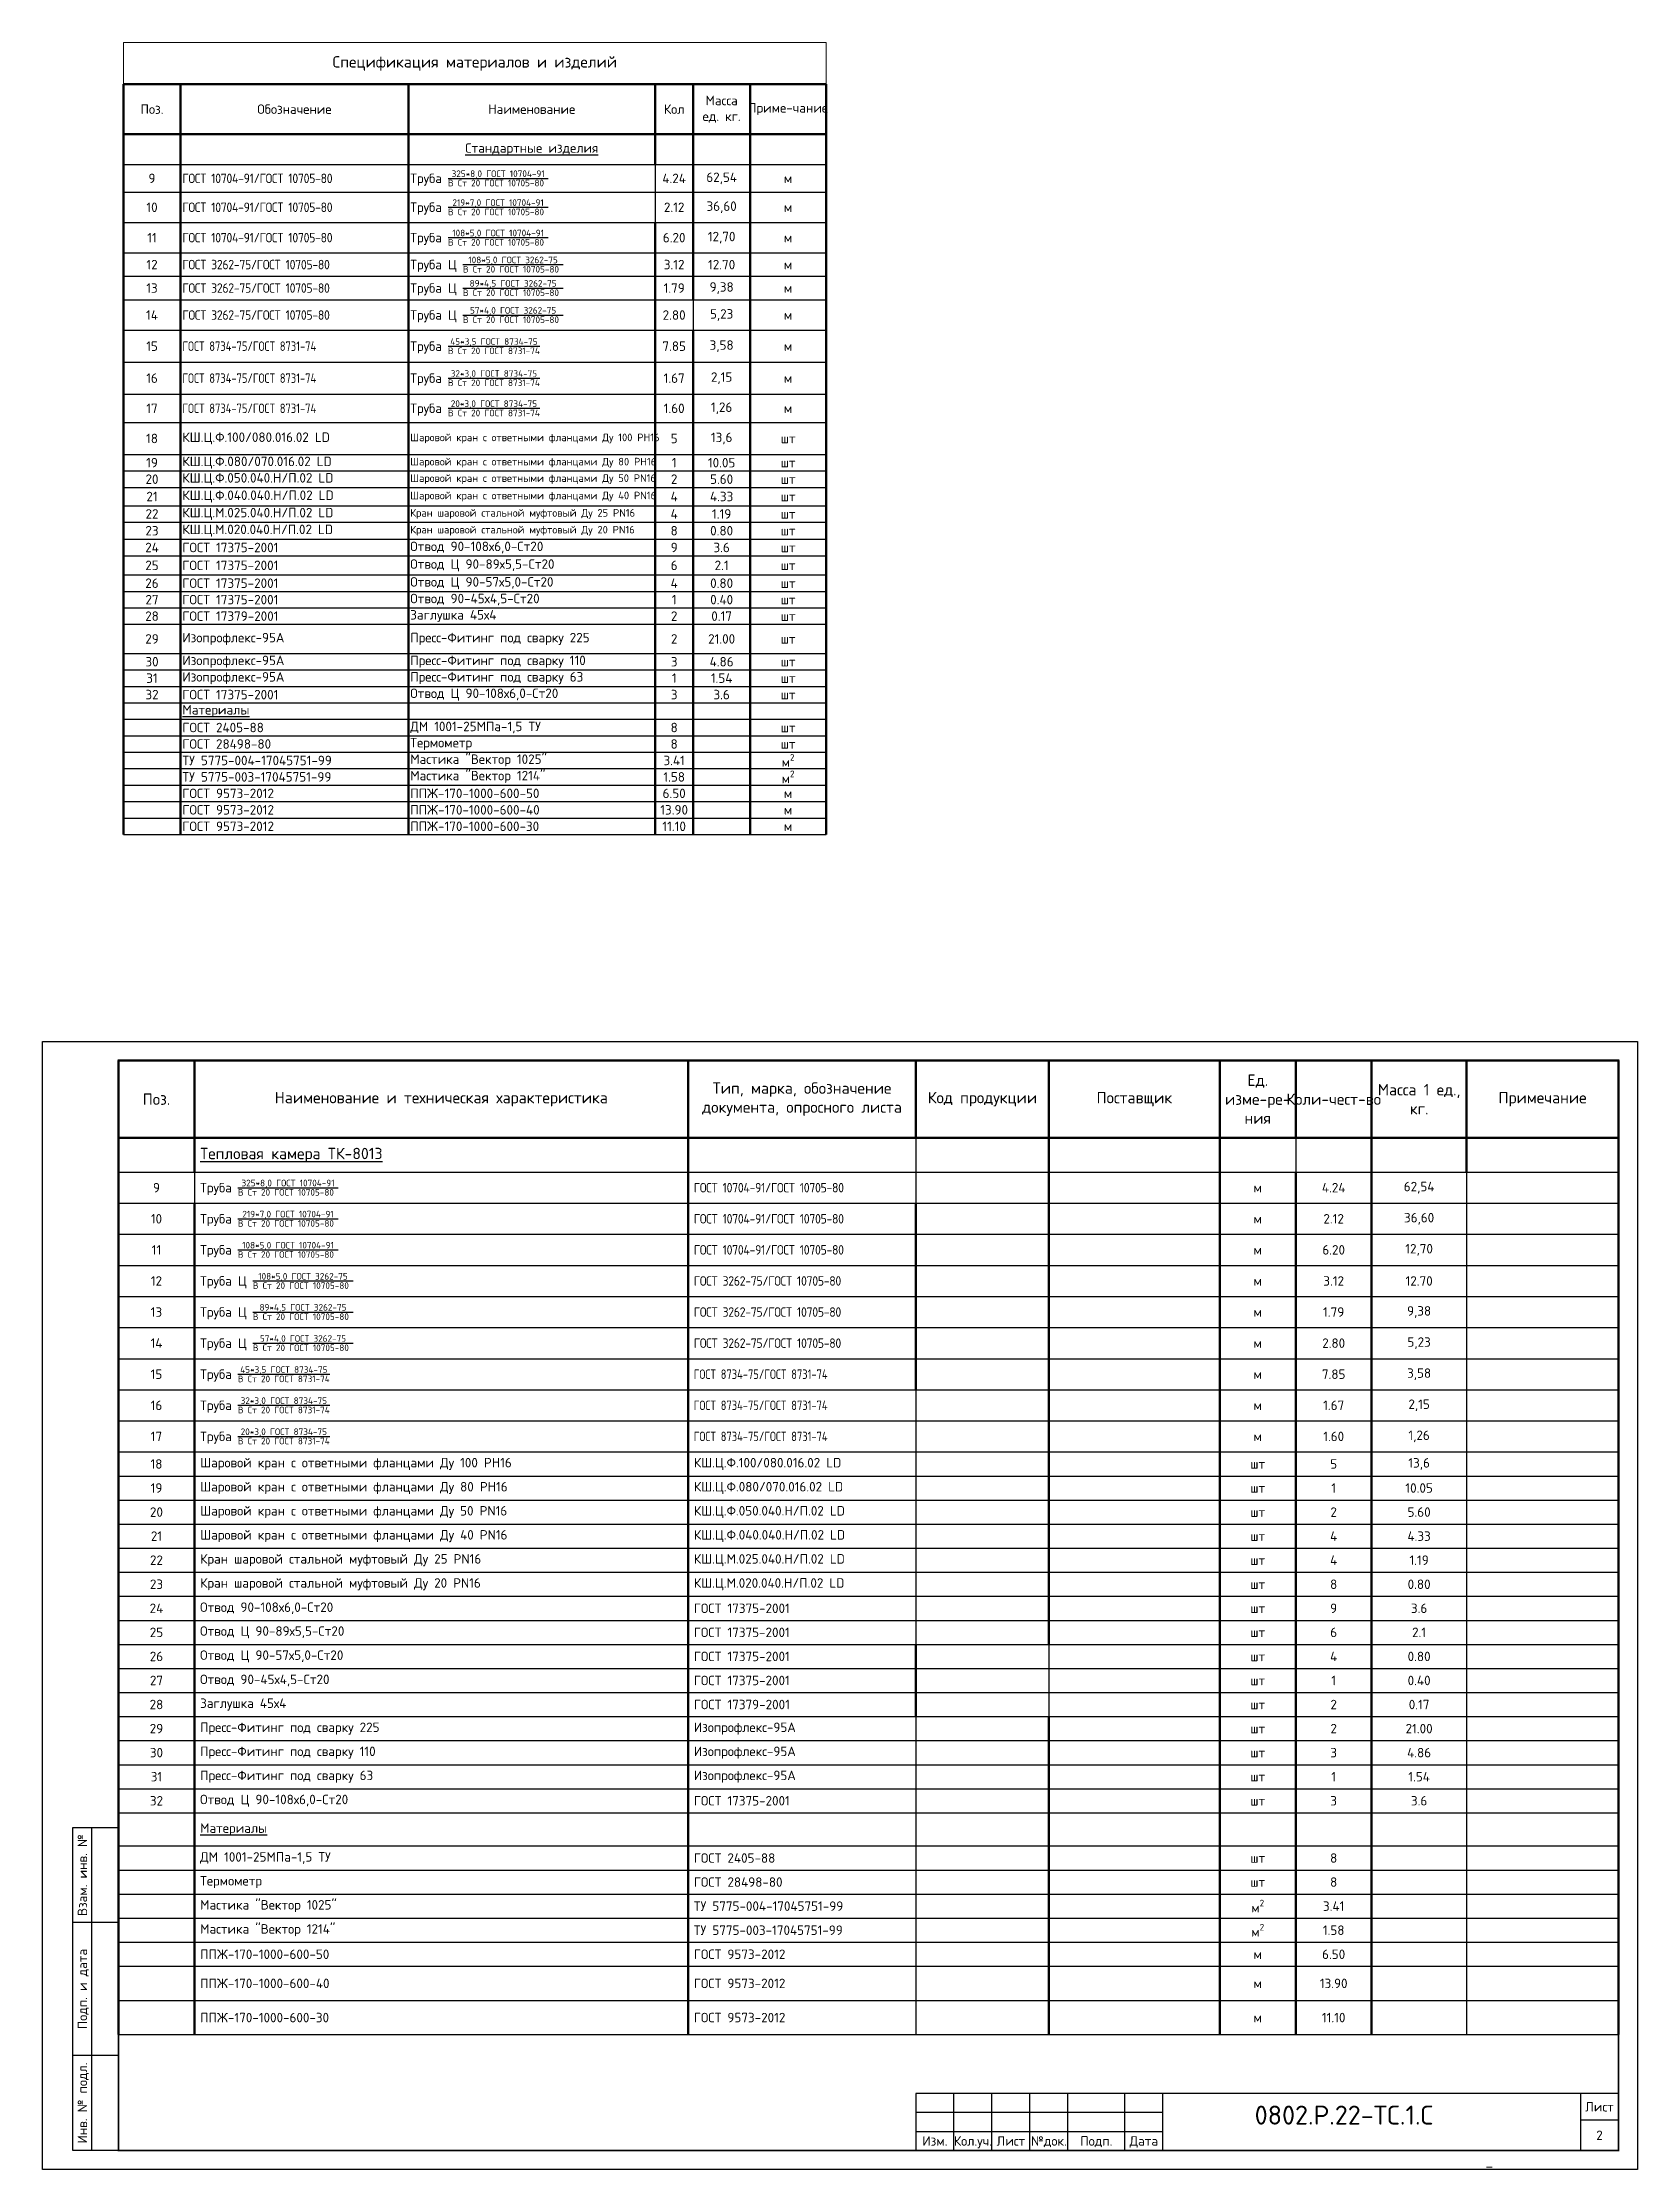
# Model space of a CAD drawing. Header units: millimetres. Extents: x 1642 to 8235, y 1174 to 5441.
# Drawn here: x 6227 to 6647, y 1176 to 1736 of the extents above; entities that cross this region are included whole.
import ezdxf
from ezdxf.enums import TextEntityAlignment as Align

# ---------------------------------------------------------------- set-up
doc = ezdxf.new("R2010")
doc.units = ezdxf.units.MM
doc.layers.add('рамка', color=7, linetype='Continuous')
doc.layers.add('Таблица', color=3, linetype='Continuous', lineweight=30)
doc.styles.add('-ISOCPEUR-', font='isocpeur.TTF')

msp = doc.modelspace()

# ---------------------------------------------------------------- texts
at = {"style": '-ISOCPEUR-'}
for s, p in [('Взам. инв. №', (6237.535, 1253.194)), ('Подп. и дата', (6237.535, 1223.194)), ('Инв. № подл.', (6237.535, 1193.194))]:
    msp.add_text(s, height=2.5, rotation=90, dxfattribs=at).set_placement(p, align=Align.MIDDLE_CENTER)
for s, p in [('Лист', (6637.035, 1192.194)), ('Изм.', (6462.035, 1183.194)), ('Кол.уч.', (6472.035, 1183.194)), ('Лист', (6482.035, 1183.194)), ('№док.', (6492.035, 1183.194)), ('Подп.', (6504.535, 1183.194)), ('Дата', (6517.035, 1183.194))]:
    msp.add_text(s, height=2.5, dxfattribs=at).set_placement(p, align=Align.MIDDLE_CENTER)
at = {"insert": (6546.233, 1192.502), "char_height": 5, "width": 38.55785, "attachment_point": 1, "style": '-ISOCPEUR-'}
msp.add_mtext('0802.Р.22-ТС.1.С', dxfattribs=at)
at = {"style": '-ISOCPEUR-'}
msp.add_attdef('2', text='*', height=2.5, dxfattribs=at).set_placement((6637.035, 1184.694), align=Align.MIDDLE_CENTER)
at = {"style": '-ISOCPEUR-', "flags": 8}
msp.add_attdef('_', text='Формат', height=3, dxfattribs=at).set_placement((6608.007, 1177.949), align=Align.MIDDLE_CENTER)

# ---------------------------------------------------------------- blocks, each defined once
blk = doc.blocks.new('*T269')
at = {"layer": 'Таблица', "color": 7, "lineweight": 50, "transparency": 16777216}
for p, q in [((0, 0), (395, 0)), ((0, 0), (0, -20.43)), ((20, 0), (20, -20.43)), ((150, 0), (150, -20.43)), ((210, 0), (210, -20.43)), ((245, 0), (245, -20.43)), ((290, 0), (290, -20.43)), ((310, 0), (310, -20.43)), ((330, 0), (330, -20.43)), ((355, 0), (355, -20.43)), ((395, 0), (395, -20.43))]:
    blk.add_line(p, q, dxfattribs=at)
at = {"layer": 'Таблица', "color": 0, "lineweight": 50, "transparency": 16777216}
for p, q in [((0, -20.43), (150, -20.43)), ((0, -20.43), (0, -256.51)), ((20, -20.43), (20, -29.43)), ((210, -20.43), (395, -20.43)), ((245, -20.43), (245, -153.76)), ((290, -20.43), (290, -29.43)), ((330, -20.43), (330, -29.43)), ((355, -20.43), (355, -29.43)), ((395, -20.43), (395, -256.51)), ((20, -37.61), (20, -256.51)), ((210, -37.61), (210, -86.72)), ((210, -153.76), (210, -172.76)), ((245, -172.76), (245, -256.51))]:
    blk.add_line(p, q, dxfattribs=at)
at = {"layer": 'Таблица', "color": 0, "linetype": 'ByBlock', "lineweight": 50, "transparency": 16777216}
for p, q in [((150, -20.43), (210, -20.43)), ((150, -20.43), (150, -256.51)), ((290, -29.43), (290, -256.51)), ((310, -29.43), (310, -256.51)), ((330, -29.43), (330, -256.51))]:
    blk.add_line(p, q, dxfattribs=at)
at = {"layer": 'Таблица', "color": 0, "linetype": 'ByBlock', "lineweight": -2, "transparency": 16777216}
for p, q in [((210, -20.43), (210, -37.61)), ((310, -20.43), (310, -29.43)), ((20, -29.43), (20, -37.61)), ((355, -29.43), (355, -256.51)), ((210, -86.72), (210, -153.76)), ((245, -153.76), (245, -172.76)), ((210, -160.09), (245, -160.09)), ((210, -166.43), (245, -166.43)), ((210, -172.76), (245, -172.76)), ((210, -172.76), (210, -256.51)), ((0, -206.84), (20, -206.84)), ((0, -213.17), (20, -213.17)), ((0, -219.51), (20, -219.51)), ((0, -225.84), (20, -225.84)), ((0, -232.17), (20, -232.17)), ((0, -238.51), (20, -238.51)), ((0, -247.51), (20, -247.51)), ((0, -256.51), (20, -256.51))]:
    blk.add_line(p, q, dxfattribs=at)
at = {"layer": 'Таблица', "color": 0, "lineweight": 25, "transparency": 16777216}
for p, q in [((0, -29.43), (20, -29.43)), ((210, -29.43), (290, -29.43)), ((310, -29.43), (395, -29.43)), ((0, -37.61), (20, -37.61)), ((210, -37.61), (245, -37.61)), ((355, -37.61), (395, -37.61)), ((0, -45.8), (20, -45.8)), ((210, -45.8), (245, -45.8)), ((355, -45.8), (395, -45.8)), ((0, -53.98), (20, -53.98)), ((210, -53.98), (245, -53.98)), ((355, -53.98), (395, -53.98)), ((0, -62.17), (20, -62.17)), ((210, -62.17), (245, -62.17)), ((355, -62.17), (395, -62.17)), ((0, -70.35), (20, -70.35)), ((210, -70.35), (245, -70.35)), ((355, -70.35), (395, -70.35)), ((0, -78.54), (20, -78.54)), ((210, -78.54), (245, -78.54)), ((355, -78.54), (395, -78.54)), ((0, -86.72), (20, -86.72)), ((210, -86.72), (245, -86.72)), ((355, -86.72), (395, -86.72)), ((0, -94.91), (20, -94.91)), ((210, -94.91), (245, -94.91)), ((355, -94.91), (395, -94.91)), ((0, -103.09), (20, -103.09)), ((210, -103.09), (245, -103.09)), ((355, -103.09), (395, -103.09)), ((0, -109.43), (20, -109.43)), ((210, -109.43), (245, -109.43)), ((355, -109.43), (395, -109.43)), ((0, -115.76), (20, -115.76)), ((210, -115.76), (245, -115.76)), ((355, -115.76), (395, -115.76)), ((0, -122.09), (20, -122.09)), ((210, -122.09), (245, -122.09)), ((355, -122.09), (395, -122.09)), ((0, -128.43), (20, -128.43)), ((210, -128.43), (245, -128.43)), ((355, -128.43), (395, -128.43)), ((0, -134.76), (20, -134.76)), ((210, -134.76), (245, -134.76)), ((355, -134.76), (395, -134.76)), ((0, -141.09), (20, -141.09)), ((210, -141.09), (245, -141.09)), ((355, -141.09), (395, -141.09)), ((0, -147.43), (20, -147.43)), ((210, -147.43), (245, -147.43)), ((355, -147.43), (395, -147.43)), ((0, -153.76), (20, -153.76)), ((210, -153.76), (245, -153.76)), ((355, -153.76), (395, -153.76)), ((0, -160.09), (20, -160.09)), ((355, -160.09), (395, -160.09)), ((0, -166.43), (20, -166.43)), ((355, -166.43), (395, -166.43)), ((0, -172.76), (20, -172.76)), ((355, -172.76), (395, -172.76)), ((0, -179.09), (20, -179.09)), ((210, -179.09), (245, -179.09)), ((355, -179.09), (395, -179.09)), ((0, -185.43), (20, -185.43)), ((210, -185.43), (245, -185.43)), ((355, -185.43), (395, -185.43)), ((0, -191.76), (20, -191.76)), ((210, -191.76), (245, -191.76)), ((355, -191.76), (395, -191.76)), ((0, -198.09), (20, -198.09)), ((210, -198.09), (245, -198.09)), ((355, -198.09), (395, -198.09)), ((210, -206.84), (245, -206.84)), ((355, -206.84), (395, -206.84)), ((210, -213.17), (245, -213.17)), ((355, -213.17), (395, -213.17)), ((210, -219.51), (245, -219.51)), ((355, -219.51), (395, -219.51)), ((210, -225.84), (245, -225.84)), ((355, -225.84), (395, -225.84)), ((210, -232.17), (245, -232.17)), ((355, -232.17), (395, -232.17)), ((210, -238.51), (245, -238.51)), ((355, -238.51), (395, -238.51)), ((210, -247.51), (245, -247.51)), ((355, -247.51), (395, -247.51)), ((210, -256.51), (245, -256.51)), ((355, -256.51), (395, -256.51))]:
    blk.add_line(p, q, dxfattribs=at)
at = {"layer": 'Таблица', "color": 0, "linetype": 'ByBlock', "lineweight": 25, "transparency": 16777216}
for p, q in [((20, -29.43), (210, -29.43)), ((290, -29.43), (310, -29.43)), ((20, -37.61), (210, -37.61)), ((245, -37.61), (355, -37.61)), ((20, -45.8), (210, -45.8)), ((245, -45.8), (355, -45.8)), ((20, -53.98), (210, -53.98)), ((245, -53.98), (355, -53.98)), ((20, -62.17), (210, -62.17)), ((245, -62.17), (355, -62.17)), ((20, -70.35), (210, -70.35)), ((245, -70.35), (355, -70.35)), ((20, -78.54), (210, -78.54)), ((245, -78.54), (355, -78.54)), ((20, -86.72), (210, -86.72)), ((245, -86.72), (355, -86.72)), ((20, -94.91), (210, -94.91)), ((245, -94.91), (355, -94.91)), ((20, -103.09), (210, -103.09)), ((245, -103.09), (355, -103.09)), ((20, -109.43), (210, -109.43)), ((245, -109.43), (355, -109.43)), ((20, -115.76), (210, -115.76)), ((245, -115.76), (355, -115.76)), ((20, -122.09), (210, -122.09)), ((245, -122.09), (355, -122.09)), ((20, -128.43), (210, -128.43)), ((245, -128.43), (355, -128.43)), ((20, -134.76), (210, -134.76)), ((245, -134.76), (355, -134.76)), ((20, -141.09), (210, -141.09)), ((245, -141.09), (355, -141.09)), ((20, -147.43), (210, -147.43)), ((245, -147.43), (355, -147.43)), ((20, -153.76), (210, -153.76)), ((245, -153.76), (355, -153.76)), ((20, -160.09), (210, -160.09)), ((245, -160.09), (355, -160.09)), ((20, -166.43), (210, -166.43)), ((245, -166.43), (355, -166.43)), ((20, -172.76), (210, -172.76)), ((245, -172.76), (355, -172.76)), ((20, -179.09), (210, -179.09)), ((245, -179.09), (355, -179.09)), ((20, -185.43), (210, -185.43)), ((245, -185.43), (355, -185.43)), ((20, -191.76), (210, -191.76)), ((245, -191.76), (355, -191.76)), ((20, -198.09), (210, -198.09)), ((245, -198.09), (355, -198.09)), ((20, -206.84), (210, -206.84)), ((245, -206.84), (355, -206.84)), ((20, -213.17), (210, -213.17)), ((245, -213.17), (355, -213.17)), ((20, -219.51), (210, -219.51)), ((245, -219.51), (355, -219.51)), ((20, -225.84), (210, -225.84)), ((245, -225.84), (355, -225.84)), ((20, -232.17), (210, -232.17)), ((245, -232.17), (355, -232.17)), ((20, -238.51), (210, -238.51)), ((245, -238.51), (355, -238.51)), ((20, -247.51), (210, -247.51)), ((245, -247.51), (355, -247.51)), ((20, -256.51), (210, -256.51)), ((245, -256.51), (355, -256.51))]:
    blk.add_line(p, q, dxfattribs=at)
at = {"layer": 'Таблица', "color": 7, "transparency": 16777216, "attachment_point": 5, "style": '-ISOCPEUR-'}
for s, insert, char_height, width in [('Ед. изме-ре- ния', (300, -10.22), 3, 17), ('Поз.', (10, -10.22), 3, 17), ('Наименование и техническая характеристика', (85, -10.22), 3, 127), ('Тип, марка, обозначение документа, опросного листа', (180, -10.22), 3, 57), ('Код продукции', (227.5, -10.22), 3, 32), ('Поставщик', (267.5, -10.22), 3, 42), ('Коли-чест-во', (320, -10.22), 3, 17), ('Масса 1 ед., кг.', (342.5, -10.22), 3, 22), ('Примечание', (375, -10.22), 3, 37), ('9', (10, -33.52), 2.5, 17), ('10', (10, -41.71), 2.5, 17), ('11', (10, -49.89), 2.5, 17), ('12', (10, -58.08), 2.5, 17), ('13', (10, -66.26), 2.5, 17), ('14', (10, -74.45), 2.5, 17), ('15', (10, -82.63), 2.5, 17), ('16', (10, -90.82), 2.5, 17), ('17', (10, -99), 2.5, 17), ('18', (10, -106.26), 2.5, 17), ('19', (10, -112.59), 2.5, 17), ('20', (10, -118.93), 2.5, 17), ('21', (10, -125.26), 2.5, 17), ('22', (10, -131.59), 2.5, 17)]:
    blk.add_mtext(s, dxfattribs=dict(at, insert=insert, char_height=char_height, width=width))
at = {"layer": 'Таблица', "color": 0, "transparency": 16777216, "style": '-ISOCPEUR-'}
for s, insert, char_height, width, attachment_point in [('{\\LТепловая камера ТК-8013}', (21.5, -24.93), 3, 127, 4), ('\\A1;Труба {\\H0.7x;\\S325*8,0 ГОСТ 10704-91/В Ст 20 ГОСТ 10705-80 ;}', (21.5, -33.52), 2.5, 127, 4), ('{\\W0.9;\\T0.95;ГОСТ 10704-91/ГОСТ 10705-80}', (151.5, -33.52), 2.5, 57, 4), ('м', (300, -33.52), 2.5, 17, 5), ('4.24', (320, -33.52), 2.5, 17, 5), ('62,54', (342.5, -33.52), 2.5, 22, 5), ('\\A1;Труба {\\H0.7x;\\S219*7,0 ГОСТ 10704-91/В Ст 20 ГОСТ 10705-80 ;}', (21.5, -41.71), 2.5, 127, 4), ('{\\W0.9;\\T0.95;ГОСТ 10704-91/ГОСТ 10705-80}', (151.5, -41.71), 2.5, 57, 4), ('м', (300, -41.71), 2.5, 17, 5), ('2.12', (320, -41.71), 2.5, 17, 5), ('36,60', (342.5, -41.71), 2.5, 22, 5), ('\\A1;Труба {\\H0.7x;\\S108*5,0 ГОСТ 10704-91/В Ст 20 ГОСТ 10705-80 ;}', (21.5, -49.89), 2.5, 127, 4), ('{\\W0.9;\\T0.95;ГОСТ 10704-91/ГОСТ 10705-80}', (151.5, -49.89), 2.5, 57, 4), ('м', (300, -49.89), 2.5, 17, 5), ('6.20', (320, -49.89), 2.5, 17, 5), ('12,70', (342.5, -49.89), 2.5, 22, 5), ('\\A1;Труба Ц {\\H0.7x;\\S108*5,0 ГОСТ 3262-75/В Ст 20 ГОСТ 10705-80 ;}', (21.5, -58.08), 2.5, 127, 4), ('{\\W0.9;\\T0.95;ГОСТ 3262-75/ГОСТ 10705-80}', (151.5, -58.08), 2.5, 57, 4), ('м', (300, -58.08), 2.5, 17, 5), ('3.12', (320, -58.08), 2.5, 17, 5), ('12.70', (342.5, -58.08), 2.5, 22, 5), ('\\A1;Труба Ц {\\H0.7x;\\S89*4,5 ГОСТ 3262-75/В Ст 20 ГОСТ 10705-80 ;}', (21.5, -66.26), 2.5, 127, 4), ('{\\W0.9;\\T0.95;ГОСТ 3262-75/ГОСТ 10705-80}', (151.5, -66.26), 2.5, 57, 4), ('м', (300, -66.26), 2.5, 17, 5), ('1.79', (320, -66.26), 2.5, 17, 5), ('9,38', (342.5, -66.26), 2.5, 22, 5), ('\\A1;Труба Ц {\\H0.7x;\\S57*4,0 ГОСТ 3262-75/В Ст 20 ГОСТ 10705-80 ;}', (21.5, -74.45), 2.5, 127, 4), ('{\\W0.9;\\T0.95;ГОСТ 3262-75/ГОСТ 10705-80}', (151.5, -74.45), 2.5, 57, 4), ('м', (300, -74.45), 2.5, 17, 5), ('2.80', (320, -74.45), 2.5, 17, 5), ('5,23', (342.5, -74.45), 2.5, 22, 5), ('\\A1;Труба {\\H0.7x;\\S45*3,5 ГОСТ 8734-75/В Ст 20 ГОСТ 8731-74;}', (21.5, -82.63), 2.5, 127, 4), ('{\\W0.8;ГОСТ 8734-75/ГОСТ 8731-74}', (151.5, -82.63), 2.5, 57, 4), ('м', (300, -82.63), 2.5, 17, 5), ('7.85', (320, -82.63), 2.5, 17, 5), ('3,58', (342.5, -82.63), 2.5, 22, 5), ('\\A1;Труба {\\H0.7x;\\S32*3,0 ГОСТ 8734-75/В Ст 20 ГОСТ 8731-74;}', (21.5, -90.82), 2.5, 127, 4), ('{\\W0.8;ГОСТ 8734-75/ГОСТ 8731-74}', (151.5, -90.82), 2.5, 57, 4), ('1.67', (320, -90.82), 2.5, 17, 5), ('2,15', (342.5, -90.82), 2.5, 22, 5), ('м', (300, -90.82), 2.5, 17, 5), ('\\A1;Труба {\\H0.7x;\\S20*3,0 ГОСТ 8734-75/В Ст 20 ГОСТ 8731-74;}', (21.5, -99), 2.5, 127, 4), ('{\\W0.8;ГОСТ 8734-75/ГОСТ 8731-74}', (151.5, -99), 2.5, 57, 4), ('м', (300, -99), 2.5, 17, 5), ('1.60', (320, -99), 2.5, 17, 5), ('1,26', (342.5, -99), 2.5, 22, 5), ('Шаровой кран с ответными фланцами Ду 100 РН16', (21.5, -106.26), 2.5, 127, 4), ('КШ.Ц.Ф.100/080.016.02 LD', (151.5, -106.26), 2.5, 57, 4), ('шт', (300, -106.26), 2.5, 17, 5), ('5', (320, -106.26), 2.5, 17, 5), ('13,6', (342.5, -106.26), 2.5, 22, 5), ('Шаровой кран с ответными фланцами Ду 80 РН16', (21.5, -112.59), 2.5, 127, 4), ('КШ.Ц.Ф.080/070.016.02 LD', (151.5, -112.59), 2.5, 57, 4), ('1', (320, -112.59), 2.5, 17, 5), ('10.05', (342.5, -112.59), 2.5, 22, 5), ('Шаровой кран с ответными фланцами Ду 50 PN16^J', (21.5, -118.93), 2.5, 127, 4), ('КШ.Ц.Ф.050.040.Н/П.02 LD^J', (151.5, -118.93), 2.5, 57, 4), ('шт', (300, -112.59), 2.5, 17, 5), ('шт', (300, -118.93), 2.5, 17, 5), ('2', (320, -118.93), 2.5, 17, 5), ('5.60', (342.5, -118.93), 2.5, 22, 5), ('Шаровой кран с ответными фланцами Ду 40 PN16^J', (21.5, -125.26), 2.5, 127, 4), ('КШ.Ц.Ф.040.040.Н/П.02 LD^J', (151.5, -125.26), 2.5, 57, 4), ('шт', (300, -125.26), 2.5, 17, 5), ('4', (320, -125.26), 2.5, 17, 5), ('4.33', (342.5, -125.26), 2.5, 22, 5), ('Кран шаровой стальной муфтовый Ду 25 PN16^J', (21.5, -131.59), 2.5, 127, 4), ('КШ.Ц.М.025.040.Н/П.02 LD^J', (151.5, -131.59), 2.5, 57, 4), ('шт', (300, -131.59), 2.5, 17, 5), ('4', (320, -131.59), 2.5, 17, 5), ('1.19', (342.5, -131.59), 2.5, 22, 5), ('23', (10, -137.93), 2.5, 17, 5), ('Кран шаровой стальной муфтовый Ду 20 PN16^J', (21.5, -137.93), 2.5, 127, 4), ('КШ.Ц.М.020.040.Н/П.02 LD^J', (151.5, -137.93), 2.5, 57, 4), ('шт', (300, -137.93), 2.5, 17, 5), ('8', (320, -137.93), 2.5, 17, 5), ('0.80', (342.5, -137.93), 2.5, 22, 5), ('24', (10, -144.26), 2.5, 17, 5), ('Отвод 90-108х6,0-Ст20', (21.5, -144.26), 2.5, 127, 4), ('ГОСТ 17375-2001', (151.5, -144.26), 2.5, 57, 4), ('шт', (300, -144.26), 2.5, 17, 5), ('9', (320, -144.26), 2.5, 17, 5), ('3.6', (342.5, -144.26), 2.5, 22, 5), ('25', (10, -150.59), 2.5, 17, 5), ('Отвод Ц 90-89х5,5-Ст20', (21.5, -150.59), 2.5, 127, 4), ('ГОСТ 17375-2001', (151.5, -150.59), 2.5, 57, 4), ('шт', (300, -150.59), 2.5, 17, 5), ('6', (320, -150.59), 2.5, 17, 5), ('2.1', (342.5, -150.59), 2.5, 22, 5), ('26', (10, -156.93), 2.5, 17, 5), ('Отвод Ц 90-57х5,0-Ст20', (21.5, -156.93), 2.5, 127, 4), ('ГОСТ 17375-2001', (151.5, -156.93), 2.5, 57, 4), ('шт', (300, -156.93), 2.5, 17, 5), ('4', (320, -156.93), 2.5, 17, 5), ('0.80', (342.5, -156.93), 2.5, 22, 5), ('27', (10, -163.26), 2.5, 17, 5), ('Отвод 90-45х4,5-Ст20', (21.5, -163.26), 2.5, 127, 4), ('ГОСТ 17375-2001', (151.5, -163.26), 2.5, 57, 4), ('1', (320, -163.26), 2.5, 17, 5), ('0.40', (342.5, -163.26), 2.5, 22, 5), ('шт', (300, -163.26), 2.5, 17, 5), ('28', (10, -169.59), 2.5, 17, 5), ('Заглушка 45х4', (21.5, -169.59), 2.5, 127, 4), ('ГОСТ 17379-2001', (151.5, -169.59), 2.5, 57, 4), ('шт', (300, -169.59), 2.5, 17, 5), ('2', (320, -169.59), 2.5, 17, 5), ('0.17', (342.5, -169.59), 2.5, 22, 5), ('29', (10, -175.93), 2.5, 17, 5), ('Пресс-Фитинг под сварку 225', (21.5, -175.93), 2.5, 127, 4), ('Изопрофлекс-95А', (151.5, -175.93), 2.5, 57, 4), ('шт', (300, -175.93), 2.5, 17, 5), ('2', (320, -175.93), 2.5, 17, 5), ('21.00', (342.5, -175.93), 2.5, 22, 5), ('30', (10, -182.26), 2.5, 17, 5), ('Пресс-Фитинг под сварку 110', (21.5, -182.26), 2.5, 127, 4), ('Изопрофлекс-95А', (151.5, -182.26), 2.5, 57, 4), ('шт', (300, -182.26), 2.5, 17, 5), ('3', (320, -182.26), 2.5, 17, 5), ('4.86', (342.5, -182.26), 2.5, 22, 5), ('31', (10, -188.59), 2.5, 17, 5), ('Пресс-Фитинг под сварку 63', (21.5, -188.59), 2.5, 127, 4), ('Изопрофлекс-95А', (151.5, -188.59), 2.5, 57, 4), ('шт', (300, -188.59), 2.5, 17, 5), ('1', (320, -188.59), 2.5, 17, 5), ('1.54', (342.5, -188.59), 2.5, 22, 5), ('32', (10, -194.93), 2.5, 17, 5), ('Отвод Ц 90-108х6,0-Ст20', (21.5, -194.93), 2.5, 127, 4), ('ГОСТ 17375-2001', (151.5, -194.93), 2.5, 57, 4), ('шт', (300, -194.93), 2.5, 17, 5), ('3', (320, -194.93), 2.5, 17, 5), ('3.6', (342.5, -194.93), 2.5, 22, 5), ('{\\LМатериалы}', (21.5, -202.47), 2.5, 127, 4), ('ДМ 1001-25МПа-1,5 ТУ', (21.5, -210.01), 2.5, 127, 4), ('ГОСТ 2405-88', (151.5, -210.01), 2.5, 57, 4), ('шт', (300, -210.01), 2.5, 17, 5), ('8', (320, -210.01), 2.5, 17, 5), ('Термометр', (21.5, -216.34), 2.5, 127, 4), ('ГОСТ 28498-80', (151.5, -216.34), 2.5, 57, 4), ('шт', (300, -216.34), 2.5, 17, 5), ('8', (320, -216.34), 2.5, 17, 5), ('Мастика "Вектор 1025"', (21.5, -222.67), 2.5, 127, 4), ('ТУ 5775-004-17045751-99', (151.5, -222.67), 2.5, 57, 4), ('\\A1;м{\\H0.7x;\\S2^ ;}', (300, -222.67), 2.5, 17, 5), ('3.41', (320, -222.67), 2.5, 17, 5), ('Мастика "Вектор 1214"', (21.5, -229.01), 2.5, 127, 4), ('ТУ 5775-003-17045751-99', (151.5, -229.01), 2.5, 57, 4), ('\\A1;м{\\H0.7x;\\S2^ ;}', (300, -229.01), 2.5, 17, 5), ('1.58', (320, -229.01), 2.5, 17, 5), ('ППЖ-170-1000-600-50', (21.5, -235.34), 2.5, 127, 4), ('ГОСТ 9573-2012', (151.5, -235.34), 2.5, 57, 4), ('м', (300, -235.34), 2.5, 17, 5), ('6.50', (320, -235.34), 2.5, 17, 5), ('ППЖ-170-1000-600-40', (21.5, -243.01), 2.5, 127, 4), ('ГОСТ 9573-2012', (151.5, -243.01), 2.5, 57, 4), ('м', (300, -243.01), 2.5, 17, 5), ('13.90', (320, -243.01), 2.5, 17, 5), ('ППЖ-170-1000-600-30', (21.5, -252.01), 2.5, 127, 4), ('ГОСТ 9573-2012', (151.5, -252.01), 2.5, 57, 4), ('м', (300, -252.01), 2.5, 17, 5), ('11.10', (320, -252.01), 2.5, 17, 5)]:
    blk.add_mtext(s, dxfattribs=dict(at, insert=insert, char_height=char_height, width=width, attachment_point=attachment_point))
blk = doc.blocks.new('*T308')
at = {"layer": 'Defpoints', "color": 8, "linetype": 'ByBlock', "lineweight": 0, "transparency": 16777216}
for p, q in [((0, 0), (185, 0)), ((0, 0), (0, -11)), ((185, 0), (185, -11))]:
    blk.add_line(p, q, dxfattribs=at)
at = {"layer": 'рамка', "color": 0, "lineweight": 50, "transparency": 16777216}
for p, q in [((0, -11), (185, -11)), ((0, -11), (0, -208.51)), ((15, -11), (15, -208.51)), ((75, -11), (75, -208.51)), ((140, -11), (140, -32.14)), ((150, -11), (150, -67.74)), ((165, -11), (165, -208.51)), ((185, -11), (185, -208.51)), ((0, -24.08), (185, -24.08)), ((140, -47.37), (140, -208.51)), ((150, -75.74), (150, -208.51))]:
    blk.add_line(p, q, dxfattribs=at)
at = {"layer": 'рамка', "color": 0, "lineweight": 25, "transparency": 16777216}
for p, q in [((0, -32.14), (185, -32.14)), ((0, -39.37), (185, -39.37)), ((0, -47.37), (185, -47.37)), ((0, -55.37), (185, -55.37)), ((0, -61.55), (185, -61.55)), ((0, -67.74), (185, -67.74)), ((0, -75.74), (140, -75.74)), ((150, -75.74), (185, -75.74)), ((0, -84.15), (185, -84.15)), ((0, -92.57), (185, -92.57)), ((0, -100.03), (185, -100.03)), ((0, -108.45), (185, -108.45)), ((0, -112.78), (185, -112.78)), ((0, -117.11), (185, -117.11)), ((0, -121.93), (185, -121.93)), ((0, -126.26), (185, -126.26)), ((0, -130.77), (150, -130.77)), ((165, -130.77), (185, -130.77)), ((0, -135.1), (185, -135.1)), ((0, -140.17), (185, -140.17)), ((0, -144.51), (185, -144.51)), ((0, -148.84), (185, -148.84)), ((0, -153.17), (185, -153.17)), ((0, -160.84), (185, -160.84)), ((0, -165.17), (185, -165.17)), ((0, -169.51), (185, -169.51)), ((0, -173.84), (185, -173.84)), ((0, -178.17), (185, -178.17)), ((0, -182.51), (185, -182.51)), ((0, -186.84), (185, -186.84)), ((0, -191.17), (185, -191.17)), ((0, -195.51), (185, -195.51)), ((0, -199.84), (185, -199.84)), ((0, -204.17), (185, -204.17)), ((0, -208.51), (185, -208.51))]:
    blk.add_line(p, q, dxfattribs=at)
at = {"layer": 'рамка', "lineweight": 30, "transparency": 16777216}
for p, q in [((140, -32.14), (140, -47.37)), ((150, -67.74), (150, -75.74)), ((140, -75.74), (150, -75.74)), ((150, -130.77), (165, -130.77))]:
    blk.add_line(p, q, dxfattribs=at)
at = {"layer": 'рамка', "color": 0, "transparency": 16777216, "style": '-ISOCPEUR-'}
for s, insert, char_height, width, attachment_point in [('Спецификация материалов и изделий ', (92.5, -5.5), 3, 182, 5), ('\\A1;Труба {\\H0.7x;\\S325*8,0 ГОСТ 10704-91/В Ст 20 ГОСТ 10705-80 ;}', (75.5, -35.76), 2.5, 64, 4), ('4.24', (145, -35.76), 2.5, 10, 5), ('2.12', (145, -43.37), 2.5, 10, 5), ('\\A1;Труба {\\H0.7x;\\S108*5,0 ГОСТ 10704-91/В Ст 20 ГОСТ 10705-80 ;}', (75.5, -51.37), 2.5, 64, 4), ('\\A1;Труба Ц {\\H0.7x;\\S108*5,0 ГОСТ 3262-75/В Ст 20 ГОСТ 10705-80 ;}', (75.5, -58.46), 2.5, 64, 4), ('\\A1;Труба Ц {\\H0.7x;\\S89*4,5 ГОСТ 3262-75/В Ст 20 ГОСТ 10705-80 ;}', (75.5, -64.64), 2.5, 64, 4), ('\\A1;Труба Ц {\\H0.7x;\\S57*4,0 ГОСТ 3262-75/В Ст 20 ГОСТ 10705-80 ;}', (75.5, -71.74), 2.5, 64, 4), ('\\A1;Труба {\\H0.7x;\\S45*3,5 ГОСТ 8734-75/В Ст 20 ГОСТ 8731-74;}', (75.5, -79.94), 2.5, 64, 4), ('\\A1;Труба {\\H0.7x;\\S32*3,0 ГОСТ 8734-75/В Ст 20 ГОСТ 8731-74;}', (75.5, -88.36), 2.5, 64, 4), ('\\A1;Труба {\\H0.7x;\\S20*3,0 ГОСТ 8734-75/В Ст 20 ГОСТ 8731-74;}', (75.5, -96.3), 2.5, 64, 4), ('Шаровой кран с ответными фланцами Ду 100 РН16', (75.5, -104.24), 2, 64, 4), ('Шаровой кран с ответными фланцами Ду 80 РН16', (75.5, -110.61), 2, 64, 4), ('Шаровой кран с ответными фланцами Ду 50 PN16^J', (75.5, -114.95), 2, 64, 4), ('Шаровой кран с ответными фланцами Ду 40 PN16^J', (75.5, -119.52), 2, 64, 4), ('Кран шаровой стальной муфтовый Ду 25 PN16^J', (75.5, -124.1), 2, 64, 4), ('4', (145, -124.1), 2.5, 9, 5), ('4.33', (157.5, -119.52), 2.5, 14, 5), ('1.19', (157.5, -124.1), 2.5, 14, 5), ('23', (7.5, -128.52), 2.5, 14, 5), ('КШ.Ц.М.020.040.Н/П.02 LD^J', (15.5, -128.52), 2.5, 59, 4), ('Кран шаровой стальной муфтовый Ду 20 PN16^J', (75.5, -128.52), 2, 64, 4), ('8', (145, -128.52), 2.5, 10, 5), ('шт', (175, -128.52), 2.5, 19, 5), ('24', (7.5, -132.94), 2.5, 14, 5), ('ГОСТ 17375-2001', (15.5, -132.94), 2.5, 59, 4), ('Отвод 90-108х6,0-Ст20', (75.5, -132.94), 2.5, 64, 4), ('9', (145, -132.94), 2.5, 10, 5), ('3.6', (157.5, -132.94), 2.5, 15, 5), ('шт', (175, -132.94), 2.5, 19, 5), ('25', (7.5, -137.64), 2.5, 14, 5), ('ГОСТ 17375-2001', (15.5, -137.64), 2.5, 59, 4), ('Отвод Ц 90-89х5,5-Ст20', (75.5, -137.64), 2.5, 64, 4), ('6', (145, -137.64), 2.5, 10, 5), ('2.1', (157.5, -137.64), 2.5, 15, 5), ('шт', (175, -137.64), 2.5, 19, 5), ('26', (7.5, -142.34), 2.5, 14, 5), ('27', (7.5, -146.67), 2.5, 14, 5), ('ГОСТ 17375-2001', (15.5, -142.34), 2.5, 59, 4), ('ГОСТ 17375-2001', (15.5, -146.67), 2.5, 59, 4), ('Отвод Ц 90-57х5,0-Ст20', (75.5, -142.34), 2.5, 64, 4), ('Отвод 90-45х4,5-Ст20', (75.5, -146.67), 2.5, 64, 4), ('4', (145, -142.34), 2.5, 10, 5), ('1', (145, -146.67), 2.5, 10, 5), ('0.80', (157.5, -142.34), 2.5, 15, 5), ('0.40', (157.5, -146.67), 2.5, 15, 5), ('шт', (175, -142.34), 2.5, 19, 5), ('28', (7.5, -151.01), 2.5, 14, 5), ('ГОСТ 17379-2001', (15.5, -151.01), 2.5, 59, 4), ('Заглушка 45х4', (75.5, -151.01), 2.5, 64, 4), ('2', (145, -151.01), 2.5, 10, 5), ('0.17', (157.5, -151.01), 2.5, 15, 5), ('шт', (175, -146.67), 2.5, 19, 5), ('шт', (175, -151.01), 2.5, 19, 5), ('29', (7.5, -157.01), 2.5, 14, 5), ('Изопрофлекс-95А', (15.5, -157.01), 2.5, 59, 4), ('Пресс-Фитинг под сварку 225', (75.5, -157.01), 2.5, 64, 4), ('2', (145, -157.01), 2.5, 10, 5), ('21.00', (157.5, -157.01), 2.5, 15, 5), ('шт', (175, -157.01), 2.5, 19, 5), ('30', (7.5, -163.01), 2.5, 14, 5), ('Изопрофлекс-95А', (15.5, -163.01), 2.5, 59, 4), ('Пресс-Фитинг под сварку 110', (75.5, -163.01), 2.5, 64, 4), ('3', (145, -163.01), 2.5, 10, 5), ('4.86', (157.5, -163.01), 2.5, 15, 5), ('31', (7.5, -167.34), 2.5, 14, 5), ('Изопрофлекс-95А', (15.5, -167.34), 2.5, 59, 4), ('Пресс-Фитинг под сварку 63', (75.5, -167.34), 2.5, 64, 4), ('1', (145, -167.34), 2.5, 10, 5), ('1.54', (157.5, -167.34), 2.5, 15, 5), ('шт', (175, -163.01), 2.5, 19, 5), ('шт', (175, -167.34), 2.5, 19, 5), ('32', (7.5, -171.67), 2.5, 14, 5), ('ГОСТ 17375-2001', (15.5, -171.67), 2.5, 59, 4), ('Отвод Ц 90-108х6,0-Ст20', (75.5, -171.67), 2.5, 64, 4), ('3', (145, -171.67), 2.5, 10, 5), ('3.6', (157.5, -171.67), 2.5, 15, 5), ('шт', (175, -171.67), 2.5, 19, 5), ('{\\LМатериалы}', (15.5, -176.01), 2.5, 59, 4), ('ГОСТ 2405-88', (15.5, -180.34), 2.5, 59, 4), ('ДМ 1001-25МПа-1,5 ТУ', (75.5, -180.34), 2.5, 64, 4), ('8', (145, -180.34), 2.5, 10, 5), ('ГОСТ 28498-80', (15.5, -184.67), 2.5, 59, 4), ('Термометр', (75.5, -184.67), 2.5, 64, 4), ('8', (145, -184.67), 2.5, 10, 5), ('шт', (175, -180.34), 2.5, 19, 5), ('шт', (175, -184.67), 2.5, 19, 5), ('ТУ 5775-004-17045751-99', (15.5, -189.01), 2.5, 59, 4), ('Мастика "Вектор 1025"', (75.5, -189.01), 2.5, 64, 4), ('3.41', (145, -189.01), 2.5, 10, 5), ('\\A1;м{\\H0.7x;\\S2^ ;}', (175, -189.01), 2.5, 19, 5), ('ТУ 5775-003-17045751-99', (15.5, -193.34), 2.5, 59, 4), ('Мастика "Вектор 1214"', (75.5, -193.34), 2.5, 64, 4), ('1.58', (145, -193.34), 2.5, 10, 5), ('\\A1;м{\\H0.7x;\\S2^ ;}', (175, -193.34), 2.5, 19, 5), ('ГОСТ 9573-2012', (15.5, -197.67), 2.5, 59, 4), ('ГОСТ 9573-2012', (15.5, -202.01), 2.5, 59, 4), ('ППЖ-170-1000-600-50', (75.5, -197.67), 2.5, 64, 4), ('ППЖ-170-1000-600-40', (75.5, -202.01), 2.5, 64, 4), ('13.90', (145, -202.01), 2.5, 10, 5), ('6.50', (145, -197.67), 2.5, 10, 5), ('м', (175, -197.67), 2.5, 19, 5), ('м', (175, -202.01), 2.5, 19, 5), ('ГОСТ 9573-2012', (15.5, -206.34), 2.5, 59, 4), ('ППЖ-170-1000-600-30', (75.5, -206.34), 2.5, 64, 4), ('11.10', (145, -206.34), 2.5, 10, 5), ('м', (175, -206.34), 2.5, 19, 5)]:
    blk.add_mtext(s, dxfattribs=dict(at, insert=insert, char_height=char_height, width=width, attachment_point=attachment_point))
at = {"layer": 'рамка', "color": 7, "transparency": 16777216, "char_height": 2.5, "style": '-ISOCPEUR-'}
for s, insert, width, attachment_point in [('Поз.', (7.5, -17.54), 12, 5), ('Обозначение', (45, -17.54), 57, 5), ('Наименование', (107.5, -17.54), 62, 5), ('Кол', (145, -17.54), 8, 5), ('Масса ед. кг.', (157.5, -17.54), 13, 5), ('Приме-чание', (175, -17.54), 17, 5), ('{\\LСтандартные изделия}', (107.5, -28.11), 64, 5), ('9', (7.5, -35.76), 14, 5), ('{\\W0.9;\\T0.95;ГОСТ 10704-91/ГОСТ 10705-80}', (15.5, -35.76), 59, 4), ('62,54', (157.5, -35.76), 15, 5), ('м', (175, -35.76), 19, 5), ('10', (7.5, -43.37), 14, 5), ('{\\W0.9;\\T0.95;ГОСТ 10704-91/ГОСТ 10705-80}', (15.5, -43.37), 59, 4), ('\\A1;Труба {\\H0.7x;\\S219*7,0 ГОСТ 10704-91/В Ст 20 ГОСТ 10705-80 ;}', (75.5, -43.37), 64, 4), ('36,60', (157.5, -43.37), 15, 5), ('м', (175, -43.37), 19, 5), ('11', (7.5, -51.37), 14, 5), ('{\\W0.9;\\T0.95;ГОСТ 10704-91/ГОСТ 10705-80}', (15.5, -51.37), 59, 4), ('6.20', (145, -51.37), 9, 5), ('12,70', (157.5, -51.37), 14, 5), ('м', (175, -51.37), 19, 5), ('12', (7.5, -58.46), 14, 5), ('{\\W0.9;\\T0.95;ГОСТ 3262-75/ГОСТ 10705-80}', (15.5, -58.46), 59, 4), ('3.12', (145, -58.46), 9, 5), ('12.70', (157.5, -58.46), 14, 5), ('м', (175, -58.46), 19, 5), ('13', (7.5, -64.64), 14, 5), ('{\\W0.9;\\T0.95;ГОСТ 3262-75/ГОСТ 10705-80}', (15.5, -64.64), 59, 4), ('1.79', (145, -64.64), 9, 5), ('9,38', (157.5, -64.64), 14, 5), ('м', (175, -64.64), 19, 5), ('14', (7.5, -71.74), 14, 5), ('{\\W0.9;\\T0.95;ГОСТ 3262-75/ГОСТ 10705-80}', (15.5, -71.74), 59, 4), ('2.80', (145, -71.74), 9, 5), ('5,23', (157.5, -71.74), 14, 5), ('м', (175, -71.74), 19, 5), ('3,58', (157.5, -79.94), 14, 5), ('15', (7.5, -79.94), 14, 5), ('{\\W0.8;ГОСТ 8734-75/ГОСТ 8731-74}', (15.5, -79.94), 59, 4), ('7.85', (145, -79.94), 9, 5), ('м', (175, -79.94), 19, 5), ('16', (7.5, -88.36), 14, 5), ('{\\W0.8;ГОСТ 8734-75/ГОСТ 8731-74}', (15.5, -88.36), 59, 4), ('1.67', (145, -88.36), 9, 5), ('2,15', (157.5, -88.36), 14, 5), ('м', (175, -88.36), 19, 5), ('17', (7.5, -96.3), 14, 5), ('{\\W0.8;ГОСТ 8734-75/ГОСТ 8731-74}', (15.5, -96.3), 59, 4), ('1.60', (145, -96.3), 9, 5), ('1,26', (157.5, -96.3), 14, 5), ('м', (175, -96.3), 19, 5), ('18', (7.5, -104.24), 14, 5), ('КШ.Ц.Ф.100/080.016.02 LD', (15.5, -104.24), 59, 4), ('5', (145, -104.24), 9, 5), ('13,6', (157.5, -104.24), 14, 5), ('шт', (175, -104.24), 19, 5), ('19', (7.5, -110.61), 14, 5), ('КШ.Ц.Ф.080/070.016.02 LD', (15.5, -110.61), 59, 4), ('1', (145, -110.61), 9, 5), ('10.05', (157.5, -110.61), 14, 5), ('шт', (175, -110.61), 19, 5), ('20', (7.5, -114.95), 14, 5), ('КШ.Ц.Ф.050.040.Н/П.02 LD^J', (15.5, -114.95), 59, 4), ('2', (145, -114.95), 9, 5), ('5.60', (157.5, -114.95), 14, 5), ('шт', (175, -114.95), 19, 5), ('22', (7.5, -124.1), 14, 5), ('21', (7.5, -119.52), 14, 5), ('КШ.Ц.Ф.040.040.Н/П.02 LD^J', (15.5, -119.52), 59, 4), ('КШ.Ц.М.025.040.Н/П.02 LD^J', (15.5, -124.1), 59, 4), ('4', (145, -119.52), 9, 5), ('шт', (175, -119.52), 19, 5), ('0.80', (157.5, -128.52), 14, 5), ('шт', (175, -124.1), 19, 5)]:
    blk.add_mtext(s, dxfattribs=dict(at, insert=insert, width=width, attachment_point=attachment_point))

# ---------------------------------------------------------------- linework, layer by layer
for p, q in [((6240.035, 1180.694), (6240.035, 1265.694)), ((6247.035, 1240.694), (6235.035, 1240.694)), ((6247.035, 1205.694), (6235.035, 1205.694)), ((6467.035, 1180.694), (6467.035, 1195.694)), ((6477.035, 1180.694), (6477.035, 1195.694)), ((6487.035, 1180.694), (6487.035, 1195.694)), ((6497.035, 1180.694), (6497.035, 1195.694)), ((6512.035, 1180.694), (6512.035, 1195.694)), ((6522.035, 1180.694), (6522.035, 1195.694)), ((6632.035, 1195.694), (6632.035, 1180.694)), ((6522.035, 1190.694), (6457.035, 1190.694)), ((6642.035, 1188.694), (6632.035, 1188.694)), ((6457.035, 1185.694), (6522.035, 1185.694))]:
    msp.add_line(p, q)
for points in [[(6227.035, 1472.694), (6647.035, 1472.694), (6647.035, 1175.694), (6227.035, 1175.694)], [(6247.035, 1180.694), (6235.035, 1180.694), (6235.035, 1265.694), (6247.035, 1265.694)], [(6457.035, 1180.694), (6642.035, 1180.694), (6642.035, 1195.694), (6457.035, 1195.694)]]:
    msp.add_lwpolyline(points, close=True)
at = {"const_width": 0.5}
msp.add_lwpolyline([(6247.035, 1467.694), (6642.035, 1467.694), (6642.035, 1180.694), (6247.035, 1180.694)], close=True, dxfattribs=at)

# ---------------------------------------------------------------- block references
for name, p in [('*T308', (6248.364, 1735.66)), ('*T269', (6247.035, 1467.694))]:
    msp.add_blockref(name, p)

msp.set_redraw_order([(e.dxf.handle, doc.entitydb.next_handle()) for e in msp.query("TEXT MTEXT ATTDEF DIMENSION ARC_DIMENSION")])  # texts and dimensions are drawn at this point

doc.saveas('drawing.dxf')
